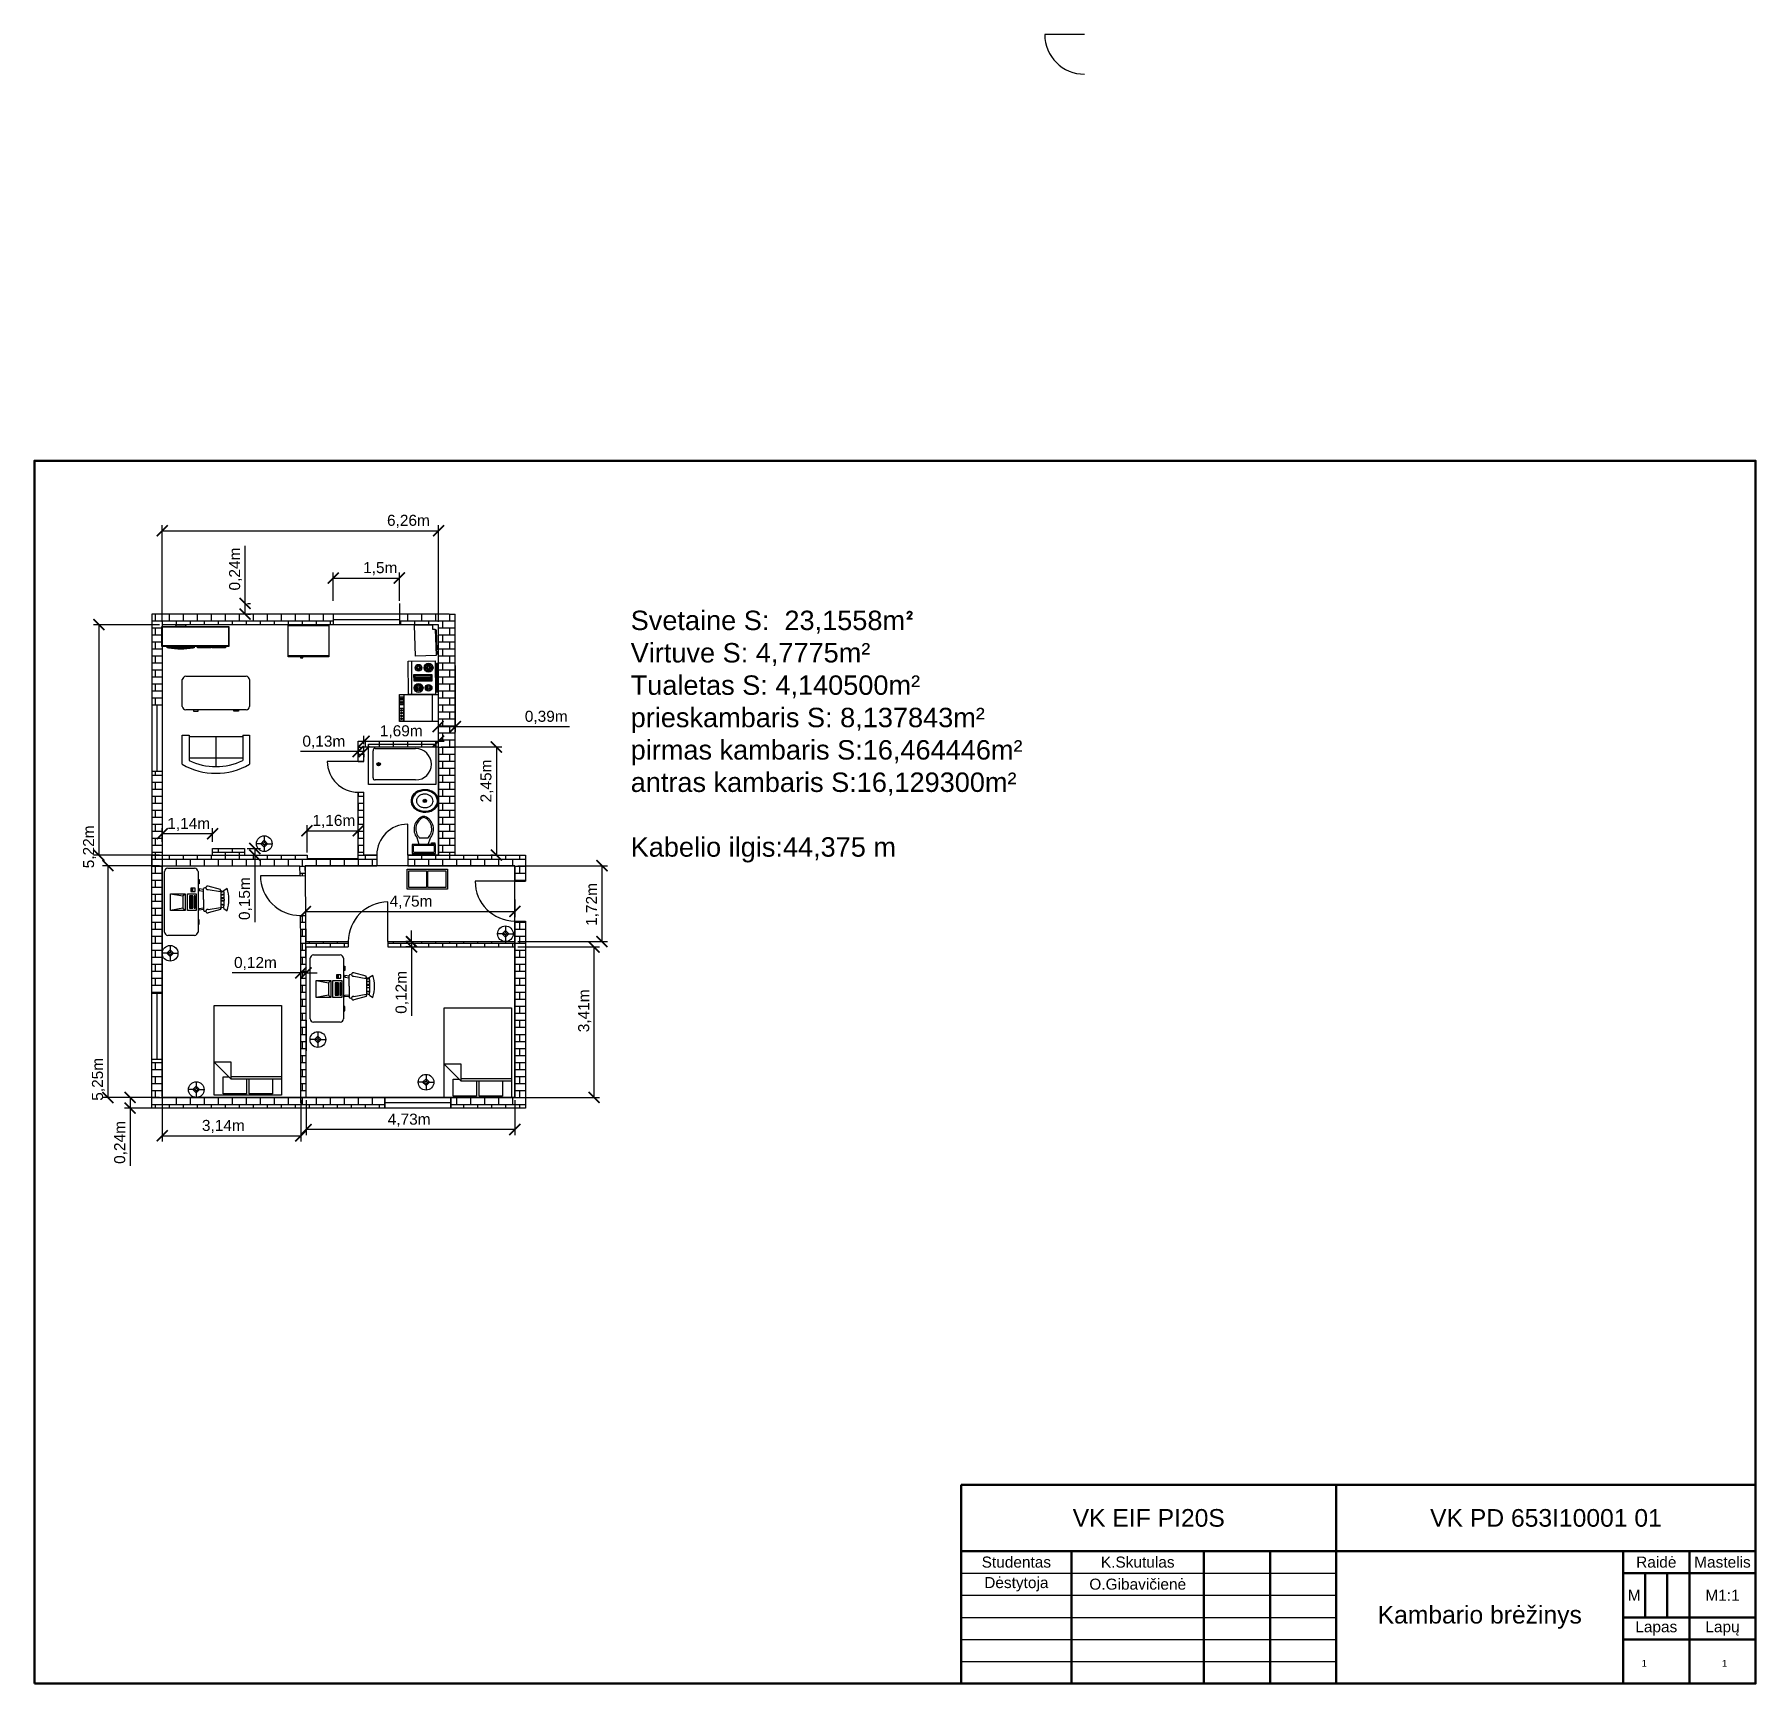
# Model space of a CAD drawing. Header units: millimetres. Extents: x 2020 to 41020, y 1010 to 38367.
import ezdxf

# ---------------------------------------------------------------- set-up
doc = ezdxf.new("R2010")
doc.units = ezdxf.units.MM
for name, color, linetype, plot in [('Brezinys', 7, 'Continuous', False), ('Matmenys', 80, 'Continuous', False), ('technika', 40, 'Continuous', False)]:
    doc.layers.add(name, color=color, linetype=linetype, plot=plot)
doc.layers.add('Kabelis', color=10, linetype='Continuous', lineweight=30, plot=False)
doc.styles.get("Standard").update_dxf_attribs({"font": 'arial.ttf'})
doc.dimstyles.new('ISO-25', dxfattribs={"dimscale": 100, "dimtxt": 2.5, "dimasz": 2.5, "dimexe": 1.25, "dimexo": 0.625, "dimtad": 1, "dimlfac": 0.001, "dimtxsty": 'Standard', "dimblk": 'ARCHTICK', "dimcen": 2.5, "dimadec": 0, "dimazin": 0, "dimtfac": 1, "dimtmove": 0, "dimatfit": 3, "dimfxl": 1, "dimarcsym": 0})

msp = doc.modelspace()

# ---------------------------------------------------------------- texts
at = {"attachment_point": 5}
for s, width, heights, insert, char_height in [('\\pxqc;VK EIF PI20S', 8500, [0], (27270, 4760), 400), ('\\pxqc;VK PD 653I10001 01', 9500, [0], (36270, 4760), 400), ('\\pxqc;Studentas', 2500, [0], (24270, 3760), 250), ('\\pxqc;K.Skutulas', 3000, [0], (27020, 3760), 250), ('\\pxqc;Raid{\\fArial|b0|i0|c186|p34;ė}', 1500, [254.093], (38770, 3760), 250), ('\\pxqc;Mastelis', 1500, [0], (40270, 3760), 250), ('\\pxqc;D{\\fArial|b0|i0|c186|p34;ėstytoja}', 2500, [0], (24270, 3260), 250), ('\\pxqc;O.Gibavi{\\fArial|b0|i0|c186|p34;čienė}', 3000, [0], (27020, 3260), 250), ('\\pxqc;M', 500, [0], (38270, 3010), 250), ('\\pxqc;M1:1', 1500, [0], (40270, 3010), 250), ('\\pxqc;Kambario br{\\fArial|b0|i0|c186|p34;ėžinys}', 6500, [0], (34770, 2510), 400), ('\\pxqc;Lapas', 1500, [0], (38770, 2260), 250), ('\\pxqc;Lap{\\fArial|b0|i0|c186|p34;ų}', 1500, [0], (40270, 2260), 250)]:
    msp.add_mtext_dynamic_manual_height_columns(s, width=width, gutter_width=1250, heights=heights, dxfattribs=dict(at, insert=insert, char_height=char_height))
at = {"layer": 'Brezinys', "insert": (38437.503, 1546.911), "char_height": 156.27642, "attachment_point": 1}
msp.add_mtext_dynamic_manual_height_columns('1                            1', width=7092.80264, gutter_width=781.382, heights=[0], dxfattribs=at)
at = {"layer": 'Matmenys', "insert": (15530.898, 25313.554), "char_height": 439.874758, "attachment_point": 1}
msp.add_mtext_dynamic_manual_height_columns('Svetaine S:  23,1558m{\\fISOCPEUR|b0|i0|c0|p34;²}\\PVirtuve S: 4,7775m²^JTualetas S: 4,140500m²^Jprieskambaris S: 8,137843m²^Jpirmas kambaris S:16,464446m²^Jantras kambaris S:16,129300m²^J^JKabelio ilgis:44,375 m', width=247741.41879, gutter_width=2199.374, heights=[0], dxfattribs=at)

# ---------------------------------------------------------------- blocks, each defined once
blk = doc.blocks.new('Range-Oven - 30 in top')
for p, q in [((0, -3), (30, -3)), ((12, -6), (18, -6)), ((13, -20), (13, -6)), ((14, -6), (14, -20)), ((15, -20), (15, -6)), ((16, -6), (16, -20)), ((17, -20), (17, -6)), ((6, -24), (6, -25)), ((8, -25), (8, -24)), ((18, -20), (12, -20)), ((22, -25), (22, -24)), ((24, -24), (24, -25))]:
    blk.add_line(p, q)
for points in [[(0, -24), (0, 0), (30, 0), (30, -24)], [(12, -21), (12, -5), (18, -5), (18, -21)], [(2, -26), (2, -25), (28, -25), (28, -26)]]:
    blk.add_lwpolyline(points, close=True)
for centre, radius in [((6, -9), 4), ((6, -9), 3), ((6, -18), 3), ((6, -9), 2), ((6, -9), 1), ((24, -18), 4), ((24, -9), 3), ((24, -18), 3), ((24, -9), 2), ((24, -9), 1), ((6, -18), 2), ((6, -18), 1), ((24, -18), 2), ((24, -18), 1)]:
    blk.add_circle(centre, radius)
blk = doc.blocks.new('Base Cabinet 1 Door - side')
for p, q in [((-24, 33.5), (-23.5, 33.5)), ((-24, 29.5), (-24, 33.5)), ((-23.5, 29.5), (-24, 29.5)), ((-24, 6), (-24, 28.5)), ((-24, 28.5), (-23.5, 28.5)), ((-23.5, 33.5), (-23.5, 29.5)), ((-23.5, 28.5), (-23.5, 6)), ((-23.5, 6), (-24, 6)), ((-20, 5), (-23, 5)), ((-20, 0), (-20, 5))]:
    blk.add_line(p, q)
blk.add_lwpolyline([(-23, 5), (-23, 34.5), (0, 34.5), (0, 0), (-20, 0)])
blk = doc.blocks.new('Dishwasher')
for p, q in [((16, 32.5), (16.75, 32.5)), ((16.5, 32), (16.2942, 31.7942)), ((16.3156, 33.1843), (16.5, 33)), ((17, 32.75), (17, 33.5)), ((17, 32.25), (17, 31.5)), ((18, 32.5), (17.25, 32.5)), ((17.5, 33), (17.6938, 33.1938)), ((17.7061, 31.7939), (17.5, 32)), ((19, 32.5), (19.75, 32.5)), ((19.5, 32), (19.2942, 31.7942)), ((19.3156, 33.1843), (19.5, 33)), ((20, 32.75), (20, 33.5)), ((20, 32.25), (20, 31.5)), ((21, 32.5), (20.25, 32.5)), ((20.5, 33), (20.6938, 33.1938)), ((20.7061, 31.7939), (20.5, 32)), ((24, 30.5), (0, 30.5)), ((0, 5), (24, 5))]:
    blk.add_line(p, q)
for points in [[(0, 0), (0, 34.5), (24, 34.5), (24, 0)], [(0.5, 31), (0.5, 34), (12, 34), (12, 31)], [(15, 31), (15, 34), (22, 34), (22, 31)]]:
    blk.add_lwpolyline(points, close=True)
for centre, radius in [((2.5, 32.5), 0.75), ((5, 32.5), 0.75), ((7.5, 32.5), 0.75), ((10, 32.5), 0.75), ((17, 32.5), 1), ((20, 32.5), 1)]:
    blk.add_circle(centre, radius)
blk = doc.blocks.new('Refrigerator-2 door - 36 in top')
for p, q in [((0, -26.999999), (36, -26.999999)), ((11, -27.999999), (11, -28.999999)), ((11, -28.999999), (13, -28.999999)), ((12, -26.999999), (12, -28.999999)), ((13, -28.999999), (13, -27.999999))]:
    blk.add_line(p, q)
blk.add_lwpolyline([(0, -27.999999), (0, 0), (36, 0), (36, -27.999999)], close=True)
blk = doc.blocks.new('Sofa - Roundback Loveseat 5 ft.')
at = {"linetype": 'Continuous'}
for p, q in [((-24, -33.99998), (-24, -11.46958)), ((-23.9998, -13.38178), (23.99986, -13.38178)), ((0, -32.44198), (0, -5.99998)), ((24.00004, -33.99998), (24.00004, -11.46958)), ((-24, -32.44198), (24.00004, -32.44198))]:
    blk.add_line(p, q, dxfattribs=at)
for points in [[(-24, -33.99998), (-30, -33.99998), (-30, -7.99998)], [(30.00004, -7.99998), (30.00004, -33.99998), (24.00004, -33.99998)]]:
    blk.add_lwpolyline(points, dxfattribs=at)
for centre, radius, start, end in [((0, -60.24998), 60.24998, 60.13715, 119.8628), ((0, -61.38438), 55.38444, 64.32083, 115.6792)]:
    blk.add_arc(centre, radius, start, end, dxfattribs=at)
blk = doc.blocks.new('Desk - 30 x 60 in.')
at = {"linetype": 'Continuous'}
for p, q in [((-26.999995, 0), (26.999995, 0)), ((-29.999995, -27), (-29.999995, -3)), ((29.999995, -3), (29.999995, -27)), ((26.999995, -30), (-26.999995, -30)), ((-20.000005, -30), (-20.000005, -31)), ((-16.000005, -31), (-16.000005, -30)), ((15.999995, -31), (15.999995, -30)), ((19.999995, -30), (19.999995, -31)), ((-20.000005, -31), (-16.000005, -31)), ((19.999995, -31), (15.999995, -31))]:
    blk.add_line(p, q, dxfattribs=at)
for centre, start, end in [((-26.499995, -3.5), 98.1301, 171.8699), ((26.499995, -3.5), 8.130102, 81.8699), ((-26.499995, -26.5), 188.1301, 261.8699), ((26.499995, -26.5), 278.1301, 351.8699)]:
    blk.add_arc(centre, 3.535534, start, end, dxfattribs=at)
blk = doc.blocks.new('Entertainment Center')
at = {"linetype": 'Continuous'}
for p, q in [((-4, 0), (-5, -1)), ((4, 0), (-4, 0)), ((5, -1), (4, 0)), ((-17, -19), (-17, -1)), ((-17, -1), (43, -1)), ((-16.5, -18.5), (-16.5, -1.5)), ((-16.5, -1.5), (42.5, -1.5)), ((42.5, -1.5), (42.5, -18.5)), ((43, -1), (43, -19)), ((43, -19), (-17, -19)), ((42.5, -18.5), (-16.5, -18.5)), ((-12, -20), (-12, -19)), ((12, -20), (-12, -20)), ((12, -19), (12, -20)), ((15, -20), (15, -19)), ((27, -20), (15, -20)), ((27, -19), (27, -20)), ((28, -20), (28, -19)), ((40, -20), (28, -20)), ((40, -19), (40, -20))]:
    blk.add_line(p, q, dxfattribs=at)
blk.add_arc((0, 40), 61, 259.6111, 280.3889, dxfattribs=at)
blk = doc.blocks.new('Chair - Rocking')
at = {"linetype": 'Continuous'}
for p, q in [((-9, -7.5), (-12, -18.49999)), ((-8, -4.5), (-10, -1.5)), ((-7, -7.5), (-9, -7.5)), ((-9, -18.49999), (-7, -7.5)), ((-8.23428, -6.99939), (-8.3093, -7.47958)), ((-8.23041, -7), (8.23915, -7)), ((-7.5, -4.5), (-7, -7)), ((-6.5, -7), (-7.02225, -4.43)), ((-4.5, -7), (-4.96674, -4.19951)), ((-4, -7), (-4.40532, -4.16272)), ((-1.5, -4.05012), (-1.5, -7)), ((-1, -7), (-1, -4.05012)), ((1, -7), (1, -4.04655)), ((1.5, -4.05012), (1.5, -7)), ((4, -7), (4.40187, -4.18694)), ((4.5, -7), (4.96761, -4.19437)), ((6.5, -7), (7, -4.4057)), ((7.5, -4.5), (7, -7)), ((7, -7.5), (9, -7.5)), ((9, -18.49999), (7, -7.5)), ((8, -4.5), (10, -1.5)), ((8.31071, -7.48854), (8.23449, -7.00073)), ((9, -7.5), (12, -18.49999)), ((-10.36644, -20.64523), (-10.5, -21.49999)), ((-9, -22.49999), (-9.5, -26.49999)), ((0, -22.49999), (-9.5, -22.49999)), ((-9.5, -26.49999), (-8, -26.49999)), ((-8, -26.49999), (-7.5, -22.49999)), ((0, -22.49999), (9.5, -22.49999)), ((8, -26.49999), (7.5, -22.49999)), ((9.5, -26.49999), (8, -26.49999)), ((9, -22.49999), (9.5, -26.49999)), ((10.5, -21.49999), (10.3575, -20.58798))]:
    blk.add_line(p, q, dxfattribs=at)
for centre, radius, start, end in [((0, -34.08333), 34.08333, 72.93847, 107.0615), ((0, -68.25004), 64.25, 93.92211, 97.15267), ((0, -68.25004), 64.25, 82.84733, 93.92211), ((-10.5, -18.99999), 1.58114, 161.5651, 18.43495), ((-9.5, -21.49999), 1, 180, 270), ((10.5, -18.99999), 1.58114, 161.5651, 18.43495), ((9.5, -21.49999), 1, 270, 0)]:
    blk.add_arc(centre, radius, start, end, dxfattribs=at)
blk = doc.blocks.new('Computer Terminal')
at = {"linetype": 'Continuous'}
for p, q in [((-10, 11.5), (5, 11.5)), ((-8, 0.5), (-10, 11.5)), ((-10, -1.5), (-10, 11.5)), ((-10, -1.5), (-8, 0.5)), ((3, 0.5), (-8, 0.5)), ((5, 11.5), (3, 0.5)), ((3, 0.5), (5, -1.5)), ((5, 11.5), (5, -1.5)), ((5, -1.5), (-10, -1.5)), ((-10, -11.5), (-10, -3.5)), ((-10, -3.5), (5, -3.5)), ((5, -11.5), (-10, -11.5)), ((-8, -5.5), (-8, -8.5)), ((3, -5.5), (-8, -5.5)), ((3, -6.5), (-8, -6.5)), ((-8, -7.5), (3, -7.5)), ((-8, -8.5), (3, -8.5)), ((-8, -9.5), (-8, -10.5)), ((3, -9.5), (-8, -9.5)), ((-8, -10.5), (3, -10.5)), ((3, -8.5), (3, -5.5)), ((3, -10.5), (3, -9.5)), ((5, -3.5), (5, -11.5)), ((10, -6.5), (7, -6.5)), ((7, -6.5), (7, -10.5)), ((7, -10.5), (10, -10.5)), ((9.5, -7.5), (7.5, -7.5)), ((7.5, -7.5), (7.5, -8.5)), ((7.5, -8.5), (9.5, -8.5)), ((8.5, -7.5), (8.5, -8.5)), ((9.5, -8.5), (9.5, -7.5)), ((10, -10.5), (10, -6.5))]:
    blk.add_line(p, q, dxfattribs=at)
blk = doc.blocks.new('Bed - Queen')
at = {"linetype": 'Continuous'}
for p, q in [((0, -80.00003), (0, 0)), ((0, 0), (59.99999, 0)), ((59.99999, 0), (59.99999, -80.00003)), ((0, -14.4), (44.8, -14.4)), ((7.99999, -1.2), (28.79998, -1.2)), ((7.99999, -14.4), (7.99999, -1.2)), ((28.79998, -1.2), (28.79998, -14.4)), ((31.19999, -1.2), (51.99999, -1.2)), ((31.19999, -14.4), (31.19999, -1.2)), ((59.99999, -29.6), (44.8, -14.4)), ((44.8, -14.4), (44.8, -29.6)), ((51.99999, -1.2), (51.99999, -16.4)), ((44.8, -16.8), (0, -16.8)), ((44.8, -29.6), (59.99999, -29.6)), ((51.99999, -16.4), (46.79936, -16.4)), ((59.99999, -80.00003), (0, -80.00003))]:
    blk.add_line(p, q, dxfattribs=at)
blk = doc.blocks.new('Lamp - Table')
at = {"linetype": 'Continuous'}
for p, q in [((-1, 0), (-7, 0)), ((0, 3), (-3, 0)), ((-3, 0), (0, -3)), ((0, 7), (0, 1)), ((3, 0), (0, 3)), ((0, -3), (3, 0)), ((1, 0), (7, 0)), ((0, -1), (0, -7))]:
    blk.add_line(p, q, dxfattribs=at)
for radius in [7, 1]:
    blk.add_circle((0, 0), radius, dxfattribs=at)
blk = doc.blocks.new('Bath Tub - 26 x 60 in.')
for p, q in [((8, -18), (10, -18)), ((9, -17), (9, -19))]:
    blk.add_line(p, q)
blk.add_lwpolyline([(0, -36), (0, 0), (60, 0), (60, -36)], close=True)
for points in [[(4, -30), (4, -6)], [(6, -4), (42, -4)], [(42, -32), (6, -32)]]:
    blk.add_lwpolyline(points)
for radius in [1.5, 1]:
    blk.add_circle((9, -18), radius)
for centre, radius, start, end in [((5.75, -5.75), 1.77, 81.8699, 188.1301), ((42, -18), 14, 270, 90), ((5.75, -30.25), 1.77, 171.8699, 278.1301)]:
    blk.add_arc(centre, radius, start, end)
blk = doc.blocks.new('Sink - Oval top')
for p, q in [((-1, 0), (1, 0)), ((0, 1), (0, -1))]:
    blk.add_line(p, q)
at = {"linetype": 'Continuous'}
for points in [[(-12.2, 0.4, 0.117634), (-11.5, -3.4, 0.104469), (-8.9, -6.8, 0.090016), (-5.1, -9.1, 0.08192), (-0.3, -10, 0.08192), (4.5, -9.4, 0.090016), (8.4, -7.4, 0.104469), (11.2, -4.1, 0.117634), (12.2, -0.4, 0.117634), (11.5, 3.4, 0.104469), (8.9, 6.8, 0.090016), (5.1, 9.1, 0.08192), (0.3, 10, 0.08192), (-4.5, 9.4, 0.090016), (-8.4, 7.4, 0.104469), (-11.2, 4.1, 0.117634)], [(-11.3, 0.2, 0.118622), (-10.5, -3.3, 0.104678), (-8.1, -6.4, 0.089562), (-4.5, -8.4, 0.081185), (-0.1, -9.2, 0.081185), (4.3, -8.5, 0.089562), (7.9, -6.6, 0.104678), (10.4, -3.5, 0.118622), (11.3, -0.2, 0.118622), (10.5, 3.3, 0.104678), (8.1, 6.4, 0.089562), (4.5, 8.4, 0.081185), (0.1, 9.2, 0.081185), (-4.3, 8.5, 0.089562), (-7.9, 6.6, 0.104678), (-10.4, 3.5, 0.118622)], [(-7.4, 0.1, 0.118283), (-6.9, -2.2, 0.104607), (-5.3, -4.2, 0.089718), (-3, -5.5, 0.081436), (-0.1, -6, 0.081436), (2.8, -5.6, 0.089718), (5.2, -4.3, 0.104607), (6.9, -2.3, 0.118283), (7.4, -0.1, 0.118283), (6.9, 2.2, 0.104607), (5.3, 4.2, 0.089718), (3, 5.5, 0.081436), (0.1, 6, 0.081436), (-2.8, 5.6, 0.089718), (-5.2, 4.3, 0.104607), (-6.9, 2.3, 0.118283)]]:
    blk.add_lwpolyline(points, format="xyb", close=True, dxfattribs=at)
for radius in [1.5, 1]:
    blk.add_circle((0, 0), radius)
blk = doc.blocks.new('Toilet - top')
for p, q in [((-10, -8.5), (-8, -8.5)), ((-10, -9.5), (-10, -8.5)), ((-7, -9.5), (-10, -9.5)), ((-8, -8.5), (-8, -8)), ((-7, -8), (-7, -9.5)), ((-4, -8), (-6, -14)), ((4, -14), (-4, -14)), ((4, -8), (6, -14)), ((9.5, -6), (9.5, -2))]:
    blk.add_line(p, q)
blk.add_lwpolyline([(10.5, -8), (10.5, 0), (-10.5, 0), (-10.5, -8)], close=True)
for points in [[(-9.5, -2), (-9.5, -6)], [(8.5, -1), (-8.5, -1)], [(-8.5, -7), (8.5, -7)]]:
    blk.add_lwpolyline(points)
for centre, radius, start, end in [((-8.6, -1.9), 0.884, 81.8699, 188.1301), ((-8.6, -6.1), 0.884, 171.8699, 278.1301), ((3.5, -21.6), 12.2, 141.4691, 247.9714), ((4.2, -21.8), 11.3, 136.3677, 238.9468), ((-3.5, -21.6), 12.2, 292.0284, 38.5307), ((-4.2, -21.8), 11.3, 301.053, 43.6321), ((8.6, -1.9), 0.884, 351.8699, 98.1301), ((8.6, -6.1), 0.884, 261.8699, 8.1301), ((0, -27.9), 4, 245.7318, 294.2682), ((0, -29), 4, 254.8605, 285.1395)]:
    blk.add_arc(centre, radius, start, end)
blk = doc.blocks.new('Wall Cabinet - 18 x 36 in front')
for p, q in [((17.5, -1.5), (17.5, -16.5)), ((18.5, -16.5), (18.5, -1.5))]:
    blk.add_line(p, q)
blk.add_lwpolyline([(0, -18), (0, 0), (36, 0), (36, -18)], close=True)
for points in [[(17.5, -16.5), (1.5, -16.5), (1.5, -1.5), (17.5, -1.5)], [(18.5, -1.5), (34.5, -1.5), (34.5, -16.5), (18.5, -16.5)]]:
    blk.add_lwpolyline(points)
blk = doc.blocks.new('_ArchTick')
at = {"color": 0, "linetype": 'ByBlock', "const_width": 0.15}
blk.add_lwpolyline([(-0.5, -0.5), (0.5, 0.5)], dxfattribs=at)
blk = doc.blocks.new('*D29')
at = {"layer": 'Defpoints', "color": 0, "transparency": 16777216}
for p in [(11167, 24135), (11557, 24135), (11557, 22686)]:
    blk.add_point(p, dxfattribs=at)
at = {"layer": 'Matmenys', "color": 0, "lineweight": -2, "transparency": 16777216}
for p, q in [((11167, 24073), (11167, 22561)), ((11557, 24073), (11557, 22561)), ((11167, 22686), (11557, 22686)), ((11557, 22686), (14146, 22686))]:
    blk.add_line(p, q, dxfattribs=at)
at = {"layer": 'Matmenys', "color": 0, "lineweight": -2, "transparency": 16777216, "xscale": 250, "yscale": 250, "zscale": 250, "rotation": 180}
blk.add_blockref('_ArchTick', (11167, 22686), dxfattribs=at)
at = {"layer": 'Matmenys', "color": 0, "lineweight": -2, "transparency": 16777216, "xscale": 250, "yscale": 250, "zscale": 250}
blk.add_blockref('_ArchTick', (11557, 22686), dxfattribs=at)
at = {"layer": 'Matmenys', "color": 0, "transparency": 16777216, "insert": (13617, 22898), "char_height": 250, "attachment_point": 5}
blk.add_mtext('0,39m', dxfattribs=at)
blk = doc.blocks.new('*D31')
at = {"layer": 'Defpoints', "color": 0, "transparency": 16777216}
for p in [(6787, 25476), (6792, 25476), (6787, 25236)]:
    blk.add_point(p, dxfattribs=at)
at = {"layer": 'Matmenys', "color": 0, "lineweight": -2, "transparency": 16777216}
for p, q in [((6792, 25476), (6792, 26785)), ((6792, 25236), (6792, 25476)), ((6849, 25476), (6917, 25476)), ((6849, 25236), (6917, 25236))]:
    blk.add_line(p, q, dxfattribs=at)
at = {"layer": 'Matmenys', "color": 0, "lineweight": -2, "transparency": 16777216, "xscale": 250, "yscale": 250, "zscale": 250}
for p, rotation in [((6792, 25476), 90), ((6792, 25236), 270)]:
    blk.add_blockref('_ArchTick', p, dxfattribs=dict(at, rotation=rotation))
at = {"layer": 'Matmenys', "color": 0, "transparency": 16777216, "insert": (6579, 26256), "char_height": 250, "attachment_point": 5, "rotation": 90}
blk.add_mtext('0,24m', dxfattribs=at)
blk = doc.blocks.new('*D35')
at = {"layer": 'Defpoints', "color": 0, "transparency": 16777216}
for p in [(4917, 20259), (4917, 20016), (6057, 20016)]:
    blk.add_point(p, dxfattribs=at)
at = {"layer": 'Matmenys', "color": 0, "lineweight": -2, "transparency": 16777216}
for p, q in [((4917, 20079), (4917, 20384)), ((6057, 20079), (6057, 20384)), ((6057, 20259), (4917, 20259))]:
    blk.add_line(p, q, dxfattribs=at)
at = {"layer": 'Matmenys', "color": 0, "lineweight": -2, "transparency": 16777216, "xscale": 250, "yscale": 250, "zscale": 250, "rotation": 180}
blk.add_blockref('_ArchTick', (4917, 20259), dxfattribs=at)
at = {"layer": 'Matmenys', "color": 0, "lineweight": -2, "transparency": 16777216, "xscale": 250, "yscale": 250, "zscale": 250}
blk.add_blockref('_ArchTick', (6057, 20259), dxfattribs=at)
at = {"layer": 'Matmenys', "color": 0, "transparency": 16777216, "insert": (5516, 20471), "char_height": 250, "attachment_point": 5}
blk.add_mtext('1,14m', dxfattribs=at)
blk = doc.blocks.new('*D37')
at = {"layer": 'Defpoints', "color": 0, "transparency": 16777216}
for p in [(4917, 19536), (3685, 14286), (4917, 14286)]:
    blk.add_point(p, dxfattribs=at)
at = {"layer": 'Matmenys', "color": 0, "lineweight": -2, "transparency": 16777216}
for p, q in [((4855, 19536), (3560, 19536)), ((3685, 19536), (3685, 14286)), ((4855, 14286), (3560, 14286))]:
    blk.add_line(p, q, dxfattribs=at)
at = {"layer": 'Matmenys', "color": 0, "lineweight": -2, "transparency": 16777216, "xscale": 250, "yscale": 250, "zscale": 250}
for p, rotation in [((3685, 19536), 90), ((3685, 14286), 270)]:
    blk.add_blockref('_ArchTick', p, dxfattribs=dict(at, rotation=rotation))
at = {"layer": 'Matmenys', "color": 0, "transparency": 16777216, "insert": (3472, 14697), "char_height": 250, "attachment_point": 5, "rotation": 90}
blk.add_mtext('5,25m', dxfattribs=at)
blk = doc.blocks.new('*D40')
at = {"layer": 'Defpoints', "color": 0, "transparency": 16777216}
for p in [(8177, 14286), (12907, 14286), (8177, 13559)]:
    blk.add_point(p, dxfattribs=at)
at = {"layer": 'Matmenys', "color": 0, "lineweight": -2, "transparency": 16777216}
for p, q in [((8177, 14224), (8177, 13434)), ((12907, 14224), (12907, 13434)), ((12907, 13559), (8177, 13559))]:
    blk.add_line(p, q, dxfattribs=at)
at = {"layer": 'Matmenys', "color": 0, "lineweight": -2, "transparency": 16777216, "xscale": 250, "yscale": 250, "zscale": 250, "rotation": 180}
blk.add_blockref('_ArchTick', (8177, 13559), dxfattribs=at)
at = {"layer": 'Matmenys', "color": 0, "lineweight": -2, "transparency": 16777216, "xscale": 250, "yscale": 250, "zscale": 250}
blk.add_blockref('_ArchTick', (12907, 13559), dxfattribs=at)
at = {"layer": 'Matmenys', "color": 0, "transparency": 16777216, "insert": (10511, 13772), "char_height": 250, "attachment_point": 5}
blk.add_mtext('4,73m', dxfattribs=at)
blk = doc.blocks.new('*D41')
at = {"layer": 'Defpoints', "color": 0, "transparency": 16777216}
for p in [(4917, 14286), (8057, 14286), (8057, 13417)]:
    blk.add_point(p, dxfattribs=at)
at = {"layer": 'Matmenys', "color": 0, "lineweight": -2, "transparency": 16777216}
for p, q in [((4917, 14224), (4917, 13292)), ((8057, 14224), (8057, 13292)), ((4917, 13417), (8057, 13417))]:
    blk.add_line(p, q, dxfattribs=at)
at = {"layer": 'Matmenys', "color": 0, "lineweight": -2, "transparency": 16777216, "xscale": 250, "yscale": 250, "zscale": 250, "rotation": 180}
blk.add_blockref('_ArchTick', (4917, 13417), dxfattribs=at)
at = {"layer": 'Matmenys', "color": 0, "lineweight": -2, "transparency": 16777216, "xscale": 250, "yscale": 250, "zscale": 250}
blk.add_blockref('_ArchTick', (8057, 13417), dxfattribs=at)
at = {"layer": 'Matmenys', "color": 0, "transparency": 16777216, "insert": (6301, 13630), "char_height": 250, "attachment_point": 5}
blk.add_mtext('3,14m', dxfattribs=at)
blk = doc.blocks.new('*D42')
at = {"layer": 'Defpoints', "color": 0, "transparency": 16777216}
for p in [(4188, 14046), (4917, 14286), (4917, 14046)]:
    blk.add_point(p, dxfattribs=at)
at = {"layer": 'Matmenys', "color": 0, "lineweight": -2, "transparency": 16777216}
for p, q in [((4855, 14286), (4063, 14286)), ((4855, 14046), (4063, 14046)), ((4188, 14286), (4188, 14046)), ((4188, 14046), (4188, 12738))]:
    blk.add_line(p, q, dxfattribs=at)
at = {"layer": 'Matmenys', "color": 0, "lineweight": -2, "transparency": 16777216, "xscale": 250, "yscale": 250, "zscale": 250}
for p, rotation in [((4188, 14286), 90), ((4188, 14046), 270)]:
    blk.add_blockref('_ArchTick', p, dxfattribs=dict(at, rotation=rotation))
at = {"layer": 'Matmenys', "color": 0, "transparency": 16777216, "insert": (3975, 13267), "char_height": 250, "attachment_point": 5, "rotation": 90}
blk.add_mtext('0,24m', dxfattribs=at)
blk = doc.blocks.new('*D46')
at = {"layer": 'Defpoints', "color": 0, "transparency": 16777216}
for p in [(10290, 26052), (8790, 25476), (10290, 25476)]:
    blk.add_point(p, dxfattribs=at)
at = {"layer": 'Matmenys', "color": 0, "lineweight": -2, "transparency": 16777216}
for p, q in [((8790, 25539), (8790, 26177)), ((10290, 25539), (10290, 26177)), ((8790, 26052), (10290, 26052))]:
    blk.add_line(p, q, dxfattribs=at)
at = {"layer": 'Matmenys', "color": 0, "lineweight": -2, "transparency": 16777216, "xscale": 250, "yscale": 250, "zscale": 250, "rotation": 180}
blk.add_blockref('_ArchTick', (8790, 26052), dxfattribs=at)
at = {"layer": 'Matmenys', "color": 0, "lineweight": -2, "transparency": 16777216, "xscale": 250, "yscale": 250, "zscale": 250}
blk.add_blockref('_ArchTick', (10290, 26052), dxfattribs=at)
at = {"layer": 'Matmenys', "color": 0, "transparency": 16777216, "insert": (9856, 26265), "char_height": 250, "attachment_point": 5}
blk.add_mtext('1,5m', dxfattribs=at)
blk = doc.blocks.new('*D47')
at = {"layer": 'Defpoints', "color": 0, "transparency": 16777216}
for p in [(4917, 24996), (3481, 19776), (4917, 19776)]:
    blk.add_point(p, dxfattribs=at)
at = {"layer": 'Matmenys', "color": 0, "lineweight": -2, "transparency": 16777216}
for p, q in [((4855, 24996), (3356, 24996)), ((3481, 24996), (3481, 19776)), ((4855, 19776), (3356, 19776))]:
    blk.add_line(p, q, dxfattribs=at)
at = {"layer": 'Matmenys', "color": 0, "lineweight": -2, "transparency": 16777216, "xscale": 250, "yscale": 250, "zscale": 250}
for p, rotation in [((3481, 24996), 90), ((3481, 19776), 270)]:
    blk.add_blockref('_ArchTick', p, dxfattribs=dict(at, rotation=rotation))
at = {"layer": 'Matmenys', "color": 0, "transparency": 16777216, "insert": (3269, 19963), "char_height": 250, "attachment_point": 5, "rotation": 90}
blk.add_mtext('5,22m', dxfattribs=at)
blk = doc.blocks.new('*D48')
at = {"layer": 'Defpoints', "color": 0, "transparency": 16777216}
for p in [(11177, 27124), (4917, 24996), (11177, 24996)]:
    blk.add_point(p, dxfattribs=at)
at = {"layer": 'Matmenys', "color": 0, "lineweight": -2, "transparency": 16777216}
for p, q in [((4917, 25059), (4917, 27249)), ((4917, 27124), (11177, 27124)), ((11177, 25059), (11177, 27249))]:
    blk.add_line(p, q, dxfattribs=at)
at = {"layer": 'Matmenys', "color": 0, "lineweight": -2, "transparency": 16777216, "xscale": 250, "yscale": 250, "zscale": 250, "rotation": 180}
blk.add_blockref('_ArchTick', (4917, 27124), dxfattribs=at)
at = {"layer": 'Matmenys', "color": 0, "lineweight": -2, "transparency": 16777216, "xscale": 250, "yscale": 250, "zscale": 250}
blk.add_blockref('_ArchTick', (11177, 27124), dxfattribs=at)
at = {"layer": 'Matmenys', "color": 0, "transparency": 16777216, "insert": (10495, 27337), "char_height": 250, "attachment_point": 5}
blk.add_mtext('6,26m', dxfattribs=at)
blk = doc.blocks.new('*D49')
at = {"layer": 'Defpoints', "color": 0, "transparency": 16777216}
for p in [(9357, 20328), (8197, 19776), (9357, 19776)]:
    blk.add_point(p, dxfattribs=at)
at = {"layer": 'Matmenys', "color": 0, "lineweight": -2, "transparency": 16777216}
for p, q in [((8197, 19839), (8197, 20453)), ((8197, 20328), (9357, 20328)), ((9357, 19839), (9357, 20453))]:
    blk.add_line(p, q, dxfattribs=at)
at = {"layer": 'Matmenys', "color": 0, "lineweight": -2, "transparency": 16777216, "xscale": 250, "yscale": 250, "zscale": 250, "rotation": 180}
blk.add_blockref('_ArchTick', (8197, 20328), dxfattribs=at)
at = {"layer": 'Matmenys', "color": 0, "lineweight": -2, "transparency": 16777216, "xscale": 250, "yscale": 250, "zscale": 250}
blk.add_blockref('_ArchTick', (9357, 20328), dxfattribs=at)
at = {"layer": 'Matmenys', "color": 0, "transparency": 16777216, "insert": (8805, 20540), "char_height": 250, "attachment_point": 5}
blk.add_mtext('1,16m', dxfattribs=at)
blk = doc.blocks.new('*D51')
at = {"layer": 'Defpoints', "color": 0, "transparency": 16777216}
for p in [(6777, 19926), (7014, 19926), (6777, 19776)]:
    blk.add_point(p, dxfattribs=at)
at = {"layer": 'Matmenys', "color": 0, "lineweight": -2, "transparency": 16777216}
for p, q in [((6840, 19926), (7139, 19926)), ((7014, 19926), (7014, 19776)), ((6840, 19776), (7139, 19776)), ((7014, 19776), (7014, 18261))]:
    blk.add_line(p, q, dxfattribs=at)
at = {"layer": 'Matmenys', "color": 0, "lineweight": -2, "transparency": 16777216, "xscale": 250, "yscale": 250, "zscale": 250}
for p, rotation in [((7014, 19926), 90), ((7014, 19776), 270)]:
    blk.add_blockref('_ArchTick', p, dxfattribs=dict(at, rotation=rotation))
at = {"layer": 'Matmenys', "color": 0, "transparency": 16777216, "insert": (6802, 18790), "char_height": 250, "attachment_point": 5, "rotation": 90}
blk.add_mtext('0,15m', dxfattribs=at)
blk = doc.blocks.new('*D53')
at = {"layer": 'Defpoints', "color": 0, "transparency": 16777216}
for p in [(8057, 17003), (8177, 17109), (8177, 17046)]:
    blk.add_point(p, dxfattribs=at)
at = {"layer": 'Matmenys', "color": 0, "lineweight": -2, "transparency": 16777216}
for p, q in [((8057, 17066), (8057, 17234)), ((8177, 17108), (8177, 17234)), ((8057, 17109), (6498, 17109)), ((8177, 17109), (8057, 17109)), ((8177, 17109), (8427, 17109))]:
    blk.add_line(p, q, dxfattribs=at)
at = {"layer": 'Matmenys', "color": 0, "lineweight": -2, "transparency": 16777216, "xscale": 250, "yscale": 250, "zscale": 250}
blk.add_blockref('_ArchTick', (8057, 17109), dxfattribs=at)
at = {"layer": 'Matmenys', "color": 0, "lineweight": -2, "transparency": 16777216, "xscale": 250, "yscale": 250, "zscale": 250, "rotation": 180}
blk.add_blockref('_ArchTick', (8177, 17109), dxfattribs=at)
at = {"layer": 'Matmenys', "color": 0, "transparency": 16777216, "insert": (7028, 17321), "char_height": 250, "attachment_point": 5}
blk.add_mtext('0,12m', dxfattribs=at)
blk = doc.blocks.new('*D54')
at = {"layer": 'Defpoints', "color": 0, "transparency": 16777216}
for p in [(8160, 18835), (12907, 18835), (12907, 18499)]:
    blk.add_point(p, dxfattribs=at)
at = {"layer": 'Matmenys', "color": 0, "lineweight": -2, "transparency": 16777216}
for p, q in [((8160, 18773), (8160, 18374)), ((12907, 18773), (12907, 18374)), ((8160, 18499), (12907, 18499))]:
    blk.add_line(p, q, dxfattribs=at)
at = {"layer": 'Matmenys', "color": 0, "lineweight": -2, "transparency": 16777216, "xscale": 250, "yscale": 250, "zscale": 250, "rotation": 180}
blk.add_blockref('_ArchTick', (8160, 18499), dxfattribs=at)
at = {"layer": 'Matmenys', "color": 0, "lineweight": -2, "transparency": 16777216, "xscale": 250, "yscale": 250, "zscale": 250}
blk.add_blockref('_ArchTick', (12907, 18499), dxfattribs=at)
at = {"layer": 'Matmenys', "color": 0, "transparency": 16777216, "insert": (10553, 18711), "char_height": 250, "attachment_point": 5}
blk.add_mtext('4,75m', dxfattribs=at)
blk = doc.blocks.new('*D55')
at = {"layer": 'Defpoints', "color": 0, "transparency": 16777216}
for p in [(10564, 17696), (10626, 17816), (10626, 17696)]:
    blk.add_point(p, dxfattribs=at)
at = {"layer": 'Matmenys', "color": 0, "lineweight": -2, "transparency": 16777216}
for p, q in [((10564, 17816), (10564, 18066)), ((10564, 17816), (10439, 17816)), ((10564, 17696), (10439, 17696)), ((10564, 17816), (10564, 17696)), ((10564, 17696), (10564, 16138))]:
    blk.add_line(p, q, dxfattribs=at)
at = {"layer": 'Matmenys', "color": 0, "lineweight": -2, "transparency": 16777216, "xscale": 250, "yscale": 250, "zscale": 250}
for p, rotation in [((10564, 17816), 270), ((10564, 17696), 90)]:
    blk.add_blockref('_ArchTick', p, dxfattribs=dict(at, rotation=rotation))
at = {"layer": 'Matmenys', "color": 0, "transparency": 16777216, "insert": (10351, 16667), "char_height": 250, "attachment_point": 5, "rotation": 90}
blk.add_mtext('0,12m', dxfattribs=at)
blk = doc.blocks.new('*D56')
at = {"layer": 'Defpoints', "color": 0, "transparency": 16777216}
for p in [(12907, 17696), (14702, 17696), (12907, 14286)]:
    blk.add_point(p, dxfattribs=at)
at = {"layer": 'Matmenys', "color": 0, "lineweight": -2, "transparency": 16777216}
for p, q in [((12970, 17696), (14827, 17696)), ((14702, 14286), (14702, 17696)), ((12970, 14286), (14827, 14286))]:
    blk.add_line(p, q, dxfattribs=at)
at = {"layer": 'Matmenys', "color": 0, "lineweight": -2, "transparency": 16777216, "xscale": 250, "yscale": 250, "zscale": 250}
for p, rotation in [((14702, 17696), 90), ((14702, 14286), 270)]:
    blk.add_blockref('_ArchTick', p, dxfattribs=dict(at, rotation=rotation))
at = {"layer": 'Matmenys', "color": 0, "transparency": 16777216, "insert": (14489, 16249), "char_height": 250, "attachment_point": 5, "rotation": 90}
blk.add_mtext('3,41m', dxfattribs=at)
blk = doc.blocks.new('*D57')
at = {"layer": 'Defpoints', "color": 0, "transparency": 16777216}
for p in [(12907, 19536), (12907, 17816), (14879, 17816)]:
    blk.add_point(p, dxfattribs=at)
at = {"layer": 'Matmenys', "color": 0, "lineweight": -2, "transparency": 16777216}
for p, q in [((12970, 19536), (15004, 19536)), ((14879, 19536), (14879, 17816)), ((12970, 17816), (15004, 17816))]:
    blk.add_line(p, q, dxfattribs=at)
at = {"layer": 'Matmenys', "color": 0, "lineweight": -2, "transparency": 16777216, "xscale": 250, "yscale": 250, "zscale": 250}
for p, rotation in [((14879, 19536), 90), ((14879, 17816), 270)]:
    blk.add_blockref('_ArchTick', p, dxfattribs=dict(at, rotation=rotation))
at = {"layer": 'Matmenys', "color": 0, "transparency": 16777216, "insert": (14666, 18658), "char_height": 250, "attachment_point": 5, "rotation": 90}
blk.add_mtext('1,72m', dxfattribs=at)
blk = doc.blocks.new('*D58')
at = {"layer": 'Defpoints', "color": 0, "transparency": 16777216}
for p in [(9357, 22128), (9487, 22128), (9487, 22122)]:
    blk.add_point(p, dxfattribs=at)
at = {"layer": 'Matmenys', "color": 0, "lineweight": -2, "transparency": 16777216}
for p, q in [((9357, 22122), (8048, 22122)), ((9487, 22122), (9357, 22122)), ((9357, 22066), (9357, 21997)), ((9487, 22066), (9487, 21997))]:
    blk.add_line(p, q, dxfattribs=at)
at = {"layer": 'Matmenys', "color": 0, "lineweight": -2, "transparency": 16777216, "xscale": 250, "yscale": 250, "zscale": 250, "rotation": 180}
blk.add_blockref('_ArchTick', (9357, 22122), dxfattribs=at)
at = {"layer": 'Matmenys', "color": 0, "lineweight": -2, "transparency": 16777216, "xscale": 250, "yscale": 250, "zscale": 250}
blk.add_blockref('_ArchTick', (9487, 22122), dxfattribs=at)
at = {"layer": 'Matmenys', "color": 0, "transparency": 16777216, "insert": (8578, 22335), "char_height": 250, "attachment_point": 5}
blk.add_mtext('0,13m', dxfattribs=at)
blk = doc.blocks.new('*D59')
at = {"layer": 'Defpoints', "color": 0, "transparency": 16777216}
for p in [(11177, 22356), (9487, 22226), (11177, 22226)]:
    blk.add_point(p, dxfattribs=at)
at = {"layer": 'Matmenys', "color": 0, "lineweight": -2, "transparency": 16777216}
for p, q in [((9487, 22289), (9487, 22481)), ((9487, 22356), (11177, 22356)), ((11177, 22289), (11177, 22481))]:
    blk.add_line(p, q, dxfattribs=at)
at = {"layer": 'Matmenys', "color": 0, "lineweight": -2, "transparency": 16777216, "xscale": 250, "yscale": 250, "zscale": 250, "rotation": 180}
blk.add_blockref('_ArchTick', (9487, 22356), dxfattribs=at)
at = {"layer": 'Matmenys', "color": 0, "lineweight": -2, "transparency": 16777216, "xscale": 250, "yscale": 250, "zscale": 250}
blk.add_blockref('_ArchTick', (11177, 22356), dxfattribs=at)
at = {"layer": 'Matmenys', "color": 0, "transparency": 16777216, "insert": (10332, 22569), "char_height": 250, "attachment_point": 5}
blk.add_mtext('1,69m', dxfattribs=at)
blk = doc.blocks.new('*D60')
at = {"layer": 'Defpoints', "color": 0, "transparency": 16777216}
for p in [(11177, 22226), (12487, 19776), (12487, 19776)]:
    blk.add_point(p, dxfattribs=at)
at = {"layer": 'Matmenys', "color": 0, "lineweight": -2, "transparency": 16777216}
for p, q in [((11240, 22226), (12612, 22226)), ((12487, 22226), (12487, 19776)), ((12424, 19776), (12362, 19776))]:
    blk.add_line(p, q, dxfattribs=at)
at = {"layer": 'Matmenys', "color": 0, "lineweight": -2, "transparency": 16777216, "xscale": 250, "yscale": 250, "zscale": 250}
for p, rotation in [((12487, 22226), 90), ((12487, 19776), 270)]:
    blk.add_blockref('_ArchTick', p, dxfattribs=dict(at, rotation=rotation))
at = {"layer": 'Matmenys', "color": 0, "transparency": 16777216, "insert": (12274, 21455), "char_height": 250, "attachment_point": 5, "rotation": 90}
blk.add_mtext('2,45m', dxfattribs=at)

# ---------------------------------------------------------------- dimensions: what is measured, and where the dimension line sits
at = {"layer": 'Matmenys'}
for base, p1, p2, picture, middle in [((11177.086, 27124.379), (4917.086, 24996.181), (11177.086, 24996.181), '*D48', (10495.151, 27124.379)), ((10289.826, 26052.108), (8789.826, 25476.181), (10289.826, 25476.181), '*D46', (9855.858, 26052.108)), ((11557.086, 22685.757), (11167.086, 24135.118), (11557.086, 24135.118), '*D29', (13617.09, 22685.757)), ((11177.086, 22356.181), (9487.086, 22226.181), (11177.086, 22226.181), '*D59', (10332.086, 22356.181)), ((9487.086, 22121.83), (9357.086, 22128.029), (9487.086, 22128.029), '*D58', (8577.755, 22121.83)), ((9357.086, 20327.625), (8197.086, 19776.181), (9357.086, 19776.181), '*D49', (8804.689, 20327.625)), ((4917.086, 20258.555), (6057.086, 20016.181), (4917.086, 20016.181), '*D35', (5516.269, 20258.555)), ((12907.086, 18498.945), (8160.427, 18835.438), (12907.086, 18835.438), '*D54', (10553.393, 18498.945)), ((8177.086, 17108.576), (8057.086, 17003.005), (8177.086, 17045.893), '*D53', (7027.755, 17108.576)), ((8057.086, 13416.805), (4917.086, 14286.181), (8057.086, 14286.181), '*D41', (6301.414, 13416.805)), ((8177.086, 13559.399), (12907.086, 14286.181), (8177.086, 14286.181), '*D40', (10510.761, 13559.399))]:
    dim = msp.add_linear_dim(base=base, p1=p1, p2=p2, dimstyle='ISO-25', override={"dimpost": 'm'}, dxfattribs=at)
    dim.commit()
    dim.dimension.update_dxf_attribs({"geometry": picture, "text_midpoint": middle, "dimtype": 160})
for base, p1, p2, picture, middle in [((6791.616, 25476.181), (6786.541, 25236.181), (6786.541, 25476.181), '*D31', (6791.616, 26255.512)), ((3481.438, 19776.181), (4917.086, 24996.181), (4917.086, 19776.181), '*D47', (3481.438, 19962.612)), ((12486.896, 19776.181), (11177.086, 22226.181), (12486.896, 19776.181), '*D60', (12486.896, 21454.828)), ((7014.272, 19926.181), (6777.086, 19776.181), (6777.086, 19926.181), '*D51', (7014.272, 18790.451)), ((3684.507, 14286.181), (4917.086, 19536.181), (4917.086, 14286.181), '*D37', (3684.507, 14696.709)), ((14879.153, 17816.181), (12907.086, 19536.181), (12907.086, 17816.181), '*D57', (14879.153, 18658.158)), ((10563.518, 17696.181), (10626.236, 17816.181), (10626.236, 17696.181), '*D55', (10563.518, 16666.849)), ((14702.067, 17696.181), (12907.086, 14286.181), (12907.086, 17696.181), '*D56', (14702.067, 16248.993)), ((4187.921, 14046.181), (4917.086, 14286.181), (4917.086, 14046.181), '*D42', (4187.921, 13266.849))]:
    dim = msp.add_linear_dim(base=base, p1=p1, p2=p2, angle=90, dimstyle='ISO-25', override={"dimpost": 'm'}, dxfattribs=at)
    dim.commit()
    dim.dimension.update_dxf_attribs({"geometry": picture, "text_midpoint": middle, "dimtype": 160})

# ---------------------------------------------------------------- hatches: boundary and pattern name
at = {"layer": 'Brezinys', "true_color": 0xed1f24}
h = msp.add_hatch(dxfattribs=at)
h.set_pattern_fill('BRICK', color=240, scale=25)
h.paths.add_polyline_path([(4917.086, 24500.649), (4904.386, 24500.649), (4904.386, 24957.849), (4917.086, 24957.849), (4917.086, 24996.181), (8789.826, 24996.181), (8789.826, 25236.181), (4677.086, 25236.181), (4677.086, 23177.386), (4917.086, 23177.386)])
h.paths.add_polyline_path([(11407.086, 25236.181), (10289.826, 25236.181), (10289.826, 24996.181), (11037.34, 24996.181), (11038.658, 24996.219), (11038.659, 24996.181), (11177.086, 24996.181), (11177.086, 22596.181), (11297.086, 22596.181), (11297.086, 19886.181), (11177.086, 19886.181), (11177.086, 19776.181), (11407.086, 19776.181)])
h = msp.add_hatch(dxfattribs=at)
h.set_pattern_fill('BRICK', color=240, scale=25)
h.paths.add_polyline_path([(11557.086, 25236.181), (11407.086, 25236.181), (11407.086, 19776.181), (11557.086, 19776.181)])
h = msp.add_hatch(dxfattribs=at)
h.set_pattern_fill('BRICK', color=240, scale=25)
h.paths.add_polyline_path([(9487.086, 21199.878), (9357.086, 21199.878), (9357.086, 19776.181), (9487.086, 19776.181)])
h.paths.add_polyline_path([(9487.086, 22226.181), (11177.086, 22226.181), (11177.086, 22356.181), (9357.086, 22356.181), (9357.086, 21899.878), (9487.086, 21899.878)])
h.paths.add_polyline_path([(9778.101, 19776.181), (9487.086, 19776.181), (9357.086, 19776.181), (9357.086, 19646.181), (9778.101, 19646.181)])
h = msp.add_hatch(dxfattribs=at)
h.set_pattern_fill('BRICK', color=240, scale=25)
h.paths.add_polyline_path([(8157.086, 19776.181), (4917.086, 19776.181), (4677.086, 19776.181), (4677.086, 19536.181), (8037.086, 19536.181), (8157.086, 19536.181)])
h = msp.add_hatch(dxfattribs=at)
h.set_pattern_fill('BRICK', color=240, scale=25)
h.paths.add_polyline_path([(8157.086, 19536.181), (8157.086, 19776.181), (4917.086, 19776.181), (4677.086, 19776.181), (4677.086, 19536.181), (8037.086, 19536.181), (8039.714, 19310.187), (8159.528, 19311.489)])
h.paths.add_polyline_path([(9778.101, 19776.181), (9487.086, 19776.181), (9357.086, 19776.181), (9357.086, 19701.181), (8197.086, 19701.181), (8197.086, 19626.181), (8157.086, 19626.181), (8157.086, 19536.181), (9778.101, 19536.181)])
h = msp.add_hatch(dxfattribs=at)
h.set_pattern_fill('BRICK', color=240, scale=25)
h.paths.add_polyline_path([(9778.101, 19776.181), (9487.086, 19776.181), (9357.086, 19776.181), (9357.086, 19701.181), (8197.086, 19701.181), (8197.086, 19776.181), (8177.086, 19776.181), (4917.086, 19776.181), (4677.086, 19776.181), (4677.086, 19536.181), (8037.086, 19536.181), (8039.714, 19310.187), (8159.528, 19311.489), (8157.086, 19536.181), (9778.101, 19536.181)])
h = msp.add_hatch(dxfattribs=at)
h.set_pattern_fill('BRICK', color=240, scale=25)
h.paths.add_polyline_path([(9130.648, 17816.181), (8175.782, 17816.181), (8169.311, 18411.542), (8050.178, 18410.247), (8057.086, 17816.181), (8057.086, 14286.181), (8177.086, 14286.181), (8177.086, 17696.181), (9130.648, 17696.181)])
h.paths.add_polyline_path([(12907.086, 17816.181), (10030.648, 17816.181), (10030.648, 17696.181), (12907.086, 17696.181)])
h.paths.add_polyline_path([(13147.086, 18283.291), (12907.086, 18283.291), (12907.086, 17816.181), (13027.086, 17816.181), (13027.086, 14166.181), (11457.708, 14166.181), (11457.708, 14046.181), (13147.086, 14046.181)])
h.paths.add_polyline_path([(13027.086, 17816.181), (12907.086, 17816.181), (12907.086, 14286.181), (11457.708, 14286.181), (11457.708, 14166.181), (13027.086, 14166.181)], flags=17)
h.paths.add_polyline_path([(9957.708, 14286.181), (8177.086, 14286.181), (8057.086, 14286.181), (8057.086, 14166.181), (9957.708, 14166.181)], flags=17)
h.paths.add_polyline_path([(9957.708, 14166.181), (8057.086, 14166.181), (8057.086, 14286.181), (4917.086, 14286.181), (4917.086, 15151.784), (4677.086, 15151.784), (4677.086, 14046.181), (9957.708, 14046.181)])
h.paths.add_polyline_path([(4917.086, 19536.181), (4677.086, 19536.181), (4677.086, 16651.784), (4917.086, 16651.784)])
h = msp.add_hatch(dxfattribs=at)
h.set_pattern_fill('BRICK', color=240, scale=25)
h.paths.add_polyline_path([(13147.086, 19776.181), (10478.101, 19776.181), (10478.101, 19536.181), (11417.086, 19536.181), (12907.086, 19536.181), (12907.086, 19183.291), (13147.086, 19183.291)])
at = {"layer": 'Matmenys', "true_color": 0xed1f24}
h = msp.add_hatch(dxfattribs=at)
h.set_pattern_fill('BRICK', color=240, scale=25)
h.paths.add_polyline_path([(4917.086, 21677.386), (4677.086, 21677.386), (4677.086, 19776.181), (4917.086, 19776.181)])
h.paths.add_polyline_path([(6777.086, 19926.181), (6057.086, 19926.181), (6057.086, 19776.181), (6777.086, 19776.181)])
h.paths.add_polyline_path([(11407.086, 25236.181), (10289.826, 25236.181), (10289.826, 24996.181), (11177.086, 24996.181), (11177.086, 22356.181), (11307.086, 22356.181), (11307.086, 19776.181), (11407.086, 19776.181)])
h.paths.add_polyline_path([(11307.086, 22356.181), (11177.086, 22356.181), (11177.086, 19776.181), (11307.086, 19776.181)], flags=17)

# ---------------------------------------------------------------- linework, layer by layer
at = {"lineweight": 50}
for p, q in [((23020, 5510), (41020, 5510)), ((31520, 1010), (31520, 5510)), ((23020, 4010), (41020, 4010)), ((25520, 1010), (25520, 4010)), ((28520, 1010), (28520, 4010)), ((30020, 1010), (30020, 4010)), ((38020, 1010), (38020, 4010)), ((39520, 1010), (39520, 4010)), ((38020, 3510), (41020, 3510)), ((38520, 3510), (38520, 2510)), ((39020, 3510), (39020, 2510)), ((38020, 2510), (41020, 2510)), ((38020, 2010), (41020, 2010))]:
    msp.add_line(p, q, dxfattribs=at)
for p, q in [((23020, 3510), (31520, 3510)), ((23020, 3010), (31520, 3010)), ((23020, 2510), (31520, 2510)), ((23020, 2010), (31520, 2010)), ((23020, 1510), (31520, 1510))]:
    msp.add_line(p, q)
msp.add_lwpolyline([(2020, 1010), (41020, 1010), (41020, 28710), (2020, 28710)], close=True, dxfattribs=at)
msp.add_lwpolyline([(23020, 5510), (23020, 1010), (41020, 1010), (41020, 5510)], dxfattribs=at)
at = {"layer": 'Brezinys'}
for p, q in [((25814.172, 38366.583), (24914.172, 38366.583)), ((10289.826, 25476.181), (10289.826, 25236.181)), ((8789.826, 25236.181), (8789.826, 24996.181)), ((8789.826, 25116.181), (10289.826, 25116.181)), ((10289.826, 25236.181), (10289.826, 24996.181)), ((11417.086, 25236.181), (11557.086, 25236.181)), ((4677.086, 23177.386), (4917.086, 23177.386)), ((4797.086, 23177.386), (4797.086, 21677.386)), ((9357.086, 21899.878), (8657.086, 21899.878)), ((9357.086, 21899.878), (9487.086, 21899.878)), ((4677.086, 21677.386), (4917.086, 21677.386)), ((9357.086, 21199.878), (9487.086, 21199.878)), ((10478.101, 19776.181), (10478.101, 20476.181)), ((4917.086, 20016.181), (4917.086, 19776.181)), ((6057.086, 19776.181), (6057.086, 19926.181)), ((6057.086, 19926.181), (6777.086, 19926.181)), ((6777.086, 19926.181), (6777.086, 19776.181)), ((8039.714, 19310.187), (8037.086, 19536.181)), ((8159.528, 19311.489), (8157.086, 19536.181)), ((8177.086, 19776.181), (8197.086, 19776.181)), ((8197.086, 19776.181), (8197.086, 19701.181)), ((8197.086, 19701.181), (9357.086, 19701.181)), ((9778.101, 19776.181), (9778.101, 19536.181)), ((10478.101, 19776.181), (10478.101, 19536.181)), ((8039.714, 19310.187), (7139.714, 19310.187)), ((8039.714, 19310.187), (8159.528, 19311.489)), ((12907.086, 19183.291), (12007.086, 19183.291)), ((12907.086, 19183.291), (13147.086, 19183.291)), ((8049.496, 18410.24), (8169.311, 18411.542)), ((8057.086, 17816.181), (8050.178, 18410.247)), ((8175.782, 17816.181), (8169.311, 18411.542)), ((10030.648, 17816.181), (10030.648, 18716.181)), ((12907.086, 18283.291), (13147.086, 18283.291)), ((9130.648, 17816.181), (9130.648, 17696.181)), ((10030.648, 17816.181), (10030.648, 17696.181)), ((4677.086, 16651.784), (4917.086, 16651.784)), ((4677.086, 15151.784), (4917.086, 15151.784)), ((9957.708, 14286.181), (9957.708, 14046.181)), ((9957.708, 14046.181), (9957.708, 14286.181)), ((9957.708, 14046.181), (9957.708, 14046.181)), ((11457.708, 14286.181), (11457.708, 14046.181)), ((11457.708, 14046.181), (11457.708, 14286.181))]:
    msp.add_line(p, q, dxfattribs=at)
for points in [[(4677.086, 25236.181), (4677.086, 19776.181), (8177.086, 19776.181)], [(11417.086, 25236.181), (4677.086, 25236.181), (4677.086, 19536.181), (8037.086, 19536.181)], [(10478.101, 19776.181), (11177.086, 19776.181), (11177.086, 24996.181), (4917.086, 24996.181), (4917.086, 19776.181), (8177.086, 19776.181)], [(11557.086, 19776.181), (11557.086, 25236.181)], [(9357.086, 21899.878), (9357.086, 22356.181), (11307.086, 22356.181)], [(9487.086, 21899.878), (9487.086, 22226.181), (11177.086, 22226.181), (11177.086, 19776.181), (10478.101, 19776.181)], [(9357.086, 19701.181), (9357.086, 21199.878)], [(9778.101, 19776.181), (9487.086, 19776.181), (9487.086, 21199.878)], [(13147.086, 18283.291), (13147.086, 14046.181), (4677.086, 14046.181), (4677.086, 19776.181), (8177.086, 19776.181)], [(12907.086, 18283.291), (12907.086, 14286.181), (4917.086, 14286.181), (4917.086, 19536.181), (8037.086, 19536.181)], [(8157.086, 19536.181), (9778.101, 19536.181)], [(8157.086, 19536.181), (9778.101, 19536.181)], [(9357.086, 19776.181), (9778.101, 19776.181)], [(9357.086, 19776.181), (9778.101, 19776.181)], [(9487.086, 19776.181), (9778.101, 19776.181)], [(10478.101, 19776.181), (11407.086, 19776.181)], [(10478.101, 19776.181), (13147.086, 19776.181), (13147.086, 19183.291)], [(10478.101, 19536.181), (12907.086, 19536.181), (12907.086, 19183.291)], [(10478.101, 19536.181), (11417.086, 19536.181)], [(8057.086, 14166.181), (8057.086, 17816.181)], [(8175.782, 17816.181), (9130.648, 17816.181)], [(10030.648, 17696.181), (12907.086, 17696.181), (12907.086, 14286.181), (8177.086, 14286.181), (8177.086, 17696.181), (9130.648, 17696.181)], [(10030.648, 17816.181), (12907.086, 17816.181)], [(4797.086, 16651.784), (4797.086, 15151.784)], [(11457.708, 14166.181), (9957.708, 14166.181)]]:
    msp.add_lwpolyline(points, dxfattribs=at)
for centre, radius, start, end in [((25814.172, 38366.583), 900, 180, 270), ((9357.086, 21899.878), 700, 180, 270), ((10478.101, 19776.181), 700, 90, 180), ((8039.714, 19310.187), 900, 180, 270.6662), ((12907.086, 19183.291), 900, 180, 270), ((10030.648, 17816.181), 900, 90, 180)]:
    msp.add_arc(centre, radius, start, end, dxfattribs=at)
at = {"layer": 'Kabelis'}
msp.add_lwpolyline([(11177.086, 19776.181), (11177.086, 24996.181), (4917.086, 24996.181), (4917.086, 14286.181), (12907.086, 14286.181), (12907.086, 19536.181), (8157.086, 19536.181), (8177.086, 15340.59)], dxfattribs=at)

# ---------------------------------------------------------------- block references
at = {"layer": 'technika', "xscale": 25.4, "yscale": 25.4, "zscale": 25.4}
for name, p in [('Entertainment Center', (5336.186, 24983.249)), ('Refrigerator-2 door - 36 in top', (7773.326, 24980.639)), ('Desk - 30 x 60 in.', (6133.092, 23828.141)), ('Bath Tub - 26 x 60 in.', (9591.438, 22291.181)), ('Sink - Oval top', (10866.241, 21004.436)), ('Lamp - Table', (7228.005, 20035.421)), ('Wall Cabinet - 18 x 36 in front', (10462.406, 19458.446)), ('Lamp - Table', (12692.069, 17993.981)), ('Lamp - Table', (5094.886, 17552.272)), ('Lamp - Table', (8442.455, 15599.118)), ('Lamp - Table', (5687.695, 14463.981)), ('Lamp - Table', (10893.433, 14631.678))]:
    msp.add_blockref(name, p, dxfattribs=at)
at = {"layer": 'technika'}
for name, p, xscale, yscale, zscale, rotation in [('Base Cabinet 1 Door - side', (10632.431, 24984.385), 20.32, 20.32, 20.32, 181.6686895805235), ('Range-Oven - 30 in top', (10495.232, 23411.06), 25.4, 25.4, 25.4, 90.20515457353788), ('Dishwasher', (11166.636, 22801.46), 25.4, 25.4, 25.4, 89.99999999999999), ('Sofa - Roundback Loveseat 5 ft.', (6133.092, 21630.384), 25.4, 25.4, 25.4, 180), ('Toilet - top', (10842.561, 19814.615), 25.4, 25.4, 25.4, 180), ('Desk - 30 x 60 in.', (4964.577, 18719.409), 25.4, 25.4, 25.4, 89.99999999999999), ('Computer Terminal', (5396.376, 18774.611), 25.4, 25.4, 25.4, 89.99999999999999), ('Chair - Rocking', (6424.955, 18770.947), 25.4, 25.4, 25.4, 270), ('Desk - 30 x 60 in.', (8264.655, 16753.181), 25.4, 25.4, 25.4, 89.99999999999999), ('Computer Terminal', (8696.455, 16808.383), 25.4, 25.4, 25.4, 89.99999999999999), ('Chair - Rocking', (9725.033, 16804.719), 25.4, 25.4, 25.4, 270), ('Bed - Queen', (7616.7, 14336.409), 25.4, 25.4, 25.4, 180), ('Bed - Queen', (12828.872, 14286.181), 25.4, 25.4, 25.4, 180)]:
    msp.add_blockref(name, p, dxfattribs=dict(at, xscale=xscale, yscale=yscale, zscale=zscale, rotation=rotation))

msp.set_redraw_order([(e.dxf.handle, doc.entitydb.next_handle()) for e in msp.query("TEXT MTEXT ATTDEF DIMENSION ARC_DIMENSION")])  # texts and dimensions are drawn at this point

doc.saveas('drawing.dxf')
